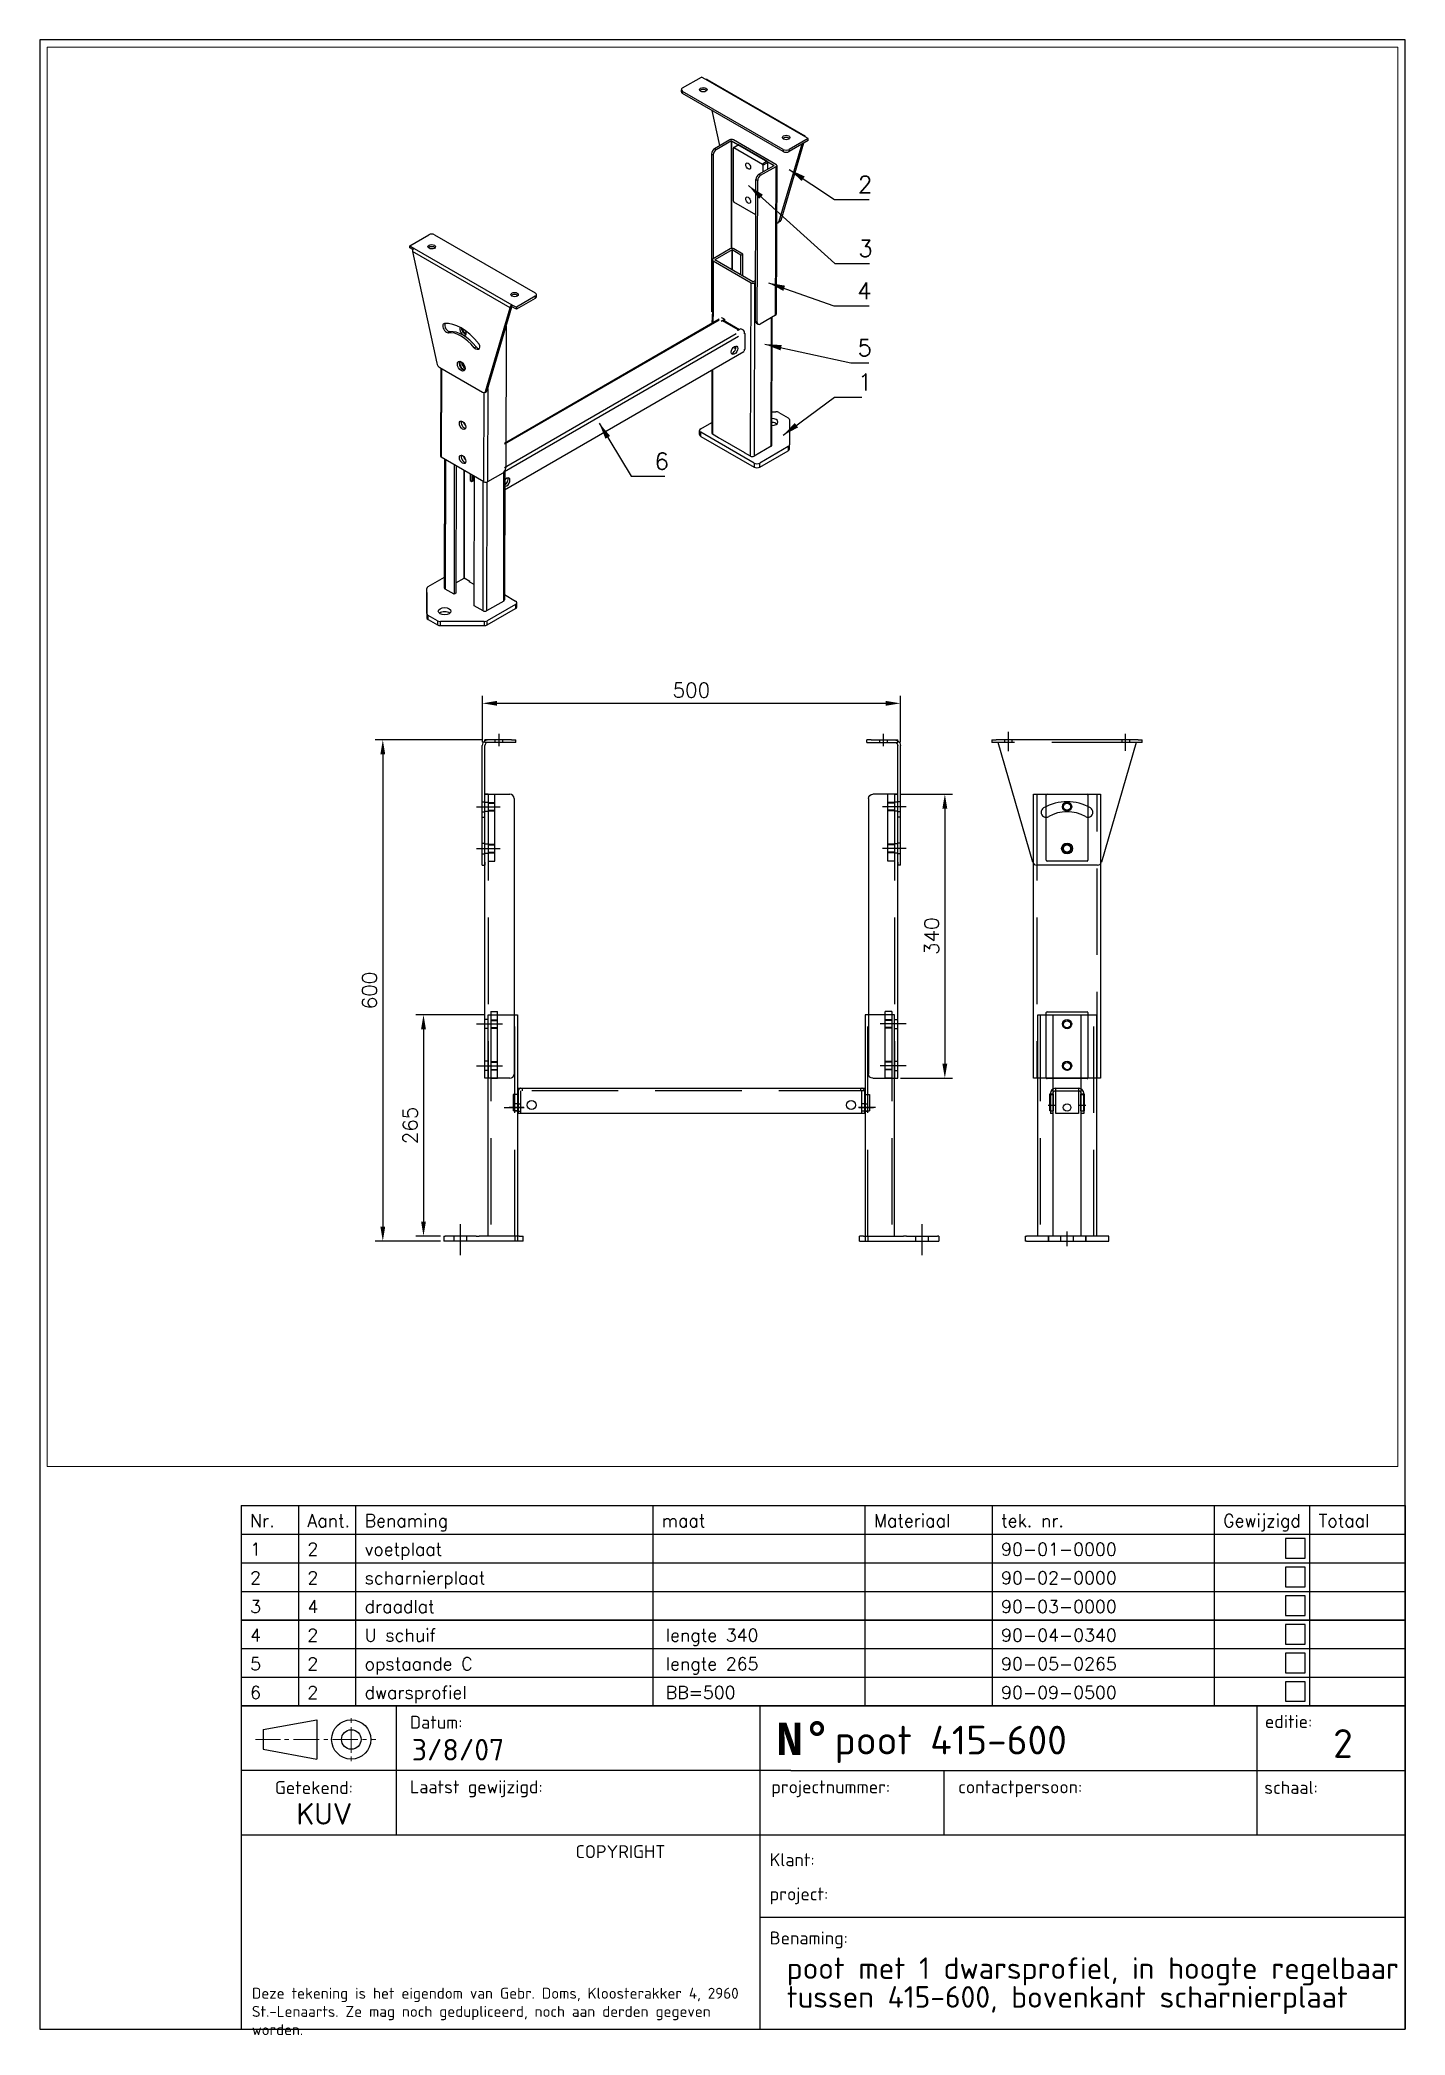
# Paper-space layout 'A4 Ver' of a CAD drawing. Extents: x 549 to 739, y -3 to 275.
# The model-space entities are those that its viewports show. They can reach past a viewport. Long polylines and large blocks are cut down to what shows.
import ezdxf
from ezdxf.enums import TextEntityAlignment as Align

# ---------------------------------------------------------------- set-up
doc = ezdxf.new("R2010")
doc.units = 0
doc.header["$LTSCALE"] = 0.2
doc.linetypes.add('Aslijn', pattern=[28.575, 19.05, -3.175, 3.175, -3.175])
doc.linetypes.add('Streeplijn', pattern=[10, 7, -3])
doc.layers.get('0').update_dxf_attribs({"linetype": 'CONTINUOUS'})
doc.layers.get('Defpoints').update_dxf_attribs({"linetype": 'CONTINUOUS'})
for name, color, linetype in [('70VOL', 5, 'CONTINUOUS'), ('draadlat', 212, 'CONTINUOUS'), ('dwarsprofiel', 42, 'CONTINUOUS'), ('pootbeen', 75, 'CONTINUOUS'), ('scharnierplaat', 232, 'CONTINUOUS'), ('schuif', 180, 'CONTINUOUS')]:
    doc.layers.add(name, color=color, linetype=linetype)
doc.layers.add('View', color=9, linetype='CONTINUOUS', plot=False)
doc.styles.add('ISOCPEUR', font='isocpeur.ttf')
doc.styles.add('ROMAND', font='', dxfattribs={"height": 2})
doc.styles.add('ROMANS', font='romans.shx')
doc.styles.add('SIMPLEX', font='SIMPLEX', dxfattribs={"width": 0.75})
doc.styles.get('ROMAND').set_extended_font_data('romand.shx')
doc.dimstyles.new('1_OP_07$0', dxfattribs={"dimscale": 7, "dimtxt": 2.5, "dimasz": 2.5, "dimexe": 1.3, "dimexo": 0.6, "dimgap": 1, "dimtad": 1, "dimdec": 1, "dimdsep": 46, "dimtxsty": 'ROMANS', "dimcen": -1.5, "dimclrd": 150, "dimclre": 150, "dimclrt": 5, "dimadec": 0, "dimazin": 0, "dimtfac": 1, "dimtdec": 1, "dimtmove": 0, "dimatfit": 3, "dimfxl": 0, "dimtolj": 1, "dimtzin": 0, "dimarcsym": 0})
doc.dimstyles.new('1_OP_08$7', dxfattribs={"dimscale": 8, "dimtxt": 2.5, "dimasz": 2.5, "dimexe": 1.3, "dimexo": 0.6, "dimgap": 1, "dimtad": 1, "dimdec": 1, "dimdsep": 46, "dimtxsty": 'ROMANS', "dimcen": -1.5, "dimclrd": 150, "dimclre": 150, "dimclrt": 5, "dimadec": 0, "dimazin": 0, "dimtfac": 1, "dimtdec": 1, "dimtmove": 0, "dimatfit": 3, "dimfxl": 0, "dimtolj": 1, "dimtzin": 0, "dimarcsym": 0})

psp = doc.layouts.new('A4 Ver')

msp = doc.modelspace()

# ---------------------------------------------------------------- texts
at = {"layer": '70VOL', "color": 5, "char_height": 20, "attachment_point": 7, "style": 'ROMANS'}
for s, insert in [('\\A1;2', (703.38, 2120.37)), ('\\A1;3', (703.78, 2043.94)), ('\\A1;4', (702.59, 1993.29)), ('\\A1;5', (702.89, 1925.05)), ('\\A1;1', (703.22, 1883.91)), ('\\A1;6', (460.15, 1789.22))]:
    msp.add_mtext(s, dxfattribs=dict(at, insert=insert))

# ---------------------------------------------------------------- blocks, each defined once
blk = doc.blocks.new('ISO_A4')
for p, q in [((200, 287), (10, 287)), ((10, 287), (10, 10)), ((200, 10), (200, 287)), ((10, 10), (200, 10))]:
    blk.add_line(p, q)
blk = doc.blocks.new('titelhoek1')
for p, q in [((162.06, 45), (0.06, 45)), ((0.06, 45), (0.06, 0)), ((21.62, 45), (21.62, 36)), ((72.32, 0), (72.32, 45)), ((141.44, 45), (141.44, 36)), ((162.06, 45), (162.06, 0)), ((3.12, 41.69), (10.59, 43.05)), ((3.12, 41.69), (3.12, 38.96)), ((10.59, 43.05), (10.59, 37.59)), ((3.12, 38.96), (10.59, 37.59)), ((76.56, 36), (0.06, 36)), ((21.62, 36), (21.62, 27)), ((76.56, 36), (162.06, 36)), ((97.85, 36), (97.85, 27)), ((141.44, 36), (141.44, 27)), ((162.06, 27), (0.06, 27)), ((72.32, 15.59), (162.06, 15.59)), ((0.06, 0), (162.06, 0))]:
    blk.add_line(p, q)
at = {"lineweight": 9}
for p, q in [((15.39, 43.28), (15.39, 42.63)), ((15.39, 42.04), (15.39, 38.45)), ((2.04, 40.32), (5.55, 40.32)), ((6.12, 40.32), (6.72, 40.32)), ((7.37, 40.32), (10.93, 40.32)), ((11.55, 40.32), (12.15, 40.32)), ((12.78, 40.32), (16.31, 40.32)), ((16.96, 40.32), (17.53, 40.32)), ((18.15, 40.32), (18.81, 40.32)), ((15.39, 37.93), (15.39, 37.3))]:
    blk.add_line(p, q, dxfattribs=at)
for radius in [2.73, 1.36]:
    blk.add_circle((15.39, 40.32), radius)
at = {"style": 'ISOCPEUR'}
for s, p in [('Datum:', (23.56, 41.82)), ('editie:', (142.55, 41.92)), ('Getekend:', (4.75, 32.72)), ('Laatst gewijzigd:', (23.56, 32.82)), ('projectnummer:', (73.85, 32.82)), ('contactpersoon:', (99.86, 32.82)), ('schaal:', (142.46, 32.74)), ('COPYRIGHT ', (46.6, 23.8)), ('Klant:', (73.62, 22.67)), ('project:', (73.62, 17.91)), ('Benaming:', (73.62, 11.78))]:
    blk.add_text(s, height=1.8, dxfattribs=at).set_placement(p)
at = {"insert": (74.49, 42.64), "char_height": 4.5, "width": 5, "attachment_point": 1, "style": 'ROMAND'}
blk.add_mtext('{\\fMonospac821 BT|b1|i0|c0|p49;N°}', dxfattribs=at)
at = {"lineweight": 9, "insert": (1.56, 5.74), "char_height": 1.52, "width": 71.22, "attachment_point": 1, "style": 'ISOCPEUR'}
blk.add_mtext('Deze tekening is het eigendom van Gebr. Doms, Kloosterakker 4, 2960 St.-Lenaarts. Ze mag noch gedupliceerd, noch aan derden gegeven worden.', dxfattribs=at)
at = {"style": 'ISOCPEUR'}
for tag, height, p in [('TEKENINGNR', 4, (82.64, 37.03)), ('CREATING_DATE', 3, (23.82, 36.49)), ('MODIFICATION_TIME', 3, (23.82, 27.49)), ('PROJECTNR', 3, (73.74, 27.6)), ('CONTACTPERSOON', 3, (99.76, 27.6)), ('KLANTNAAM', 3, (82.92, 21.47)), ('PROJECTOMSCHRIJVING:', 3, (82.92, 16.68))]:
    blk.add_attdef(tag, text='', height=height, dxfattribs=at).set_placement(p, align=Align.BOTTOM_LEFT)
for tag, height, p in [('VERSIE', 4, (153.41, 36.56)), ('MADE_BY', 3, (11.64, 27.56)), ('SCHAAL', 3, (153.27, 27.56))]:
    blk.add_attdef(tag, text='', height=height, dxfattribs=at).set_placement(p, align=Align.BOTTOM_CENTER)
for tag, p in [('BENAMING1', (75.99, 6.97)), ('BENAMING2', (75.99, 2.97))]:
    blk.add_attdef(tag, p, '', height=3, dxfattribs=at)
blk = doc.blocks.new('stuklijst poten 0')
for p, q in [((-1097.3, 0), (0, 0)), ((-1097.3, 0), (-1097.3, -27)), ((-1043.3, 0), (-1043.3, -27)), ((-989.3, 0), (-989.3, -27)), ((-709.3, 0), (-709.3, -27)), ((-509.3, 0), (-509.3, -27)), ((-509.3, 0), (-509.3, -27)), ((-389.3, 0), (-389.3, -27)), ((-180, 0), (-180, -27)), ((-90, 0), (-90, -27)), ((0, 0), (0, -27)), ((-1097.3, -27), (0, -27))]:
    blk.add_line(p, q)
at = {"style": 'SIMPLEX'}
for s, p in [('Nr.', (-1088.8, -20.3)), ('Aant.', (-1034.8, -20.3)), ('Benaming', (-980.8, -20.3)), ('maat', (-700.8, -20.3)), ('Materiaal', (-500.8, -20.3)), ('tek. nr.', (-380.8, -20.3)), ('Gewijzigd', (-171.5, -20.3)), ('Totaal', (-81.5, -20.3))]:
    blk.add_text(s, height=12, dxfattribs=at).set_placement(p)
blk = doc.blocks.new('stuklijstpoten2')
for p, q in [((-1097.3, 0), (0, 0)), ((-1097.3, 0), (-1097.3, -27)), ((-1043.3, 0), (-1043.3, -27)), ((-989.3, 0), (-989.3, -27)), ((-709.3, 0), (-709.3, -27)), ((-509.3, 0), (-509.3, -27)), ((-509.3, 0), (-509.3, -27)), ((-389.3, 0), (-389.3, -27)), ((-180, 0), (-180, -27)), ((-90, 0), (-90, -27)), ((0, 0), (0, -27)), ((-1097.3, -27), (0, -27))]:
    blk.add_line(p, q)
blk.add_lwpolyline([(-94.3, -4.3), (-112.7, -4.3), (-112.7, -22.7), (-94.3, -22.7)], close=True)
at = {"style": 'SIMPLEX'}
for tag, p in [('1GENST{4.5}', (-1088.8, -20.3)), ('2GENST{4.5}', (-1034.8, -20.3)), ('5GENST{17.5}', (-980.8, -20.3)), ('14GENST{22.5}', (-697.9, -20.3)), ('9GENST{20}', (-500.8, -20.3)), ('15GENST{10}', (-380.8, -20.3)), ('17GENST{7.5}', (-81.5, -20.3))]:
    blk.add_attdef(tag, p, '', height=12, dxfattribs=at)
blk = doc.blocks.new('A$C4EBF2C44')
for p, q in [((0, 150), (5, 150)), ((0, 150), (0, 147)), ((5, 147), (0, 147)), ((175, 150), (5, 150)), ((49, 3.6), (7.5, 147)), ((172.5, 147), (131, 3.6)), ((172.5, 147), (172.5, 147)), ((175, 150), (180, 150)), ((180, 147), (175, 147)), ((180, 147), (180, 150)), ((126.2, 0), (53.8, 0))]:
    blk.add_line(p, q)
at = {"linetype": 'Streeplijn'}
blk.add_line((175, 147), (5, 147), dxfattribs=at)
at = {"linetype": 'Streeplijn', "ltscale": 3.628447}
for p, q in [((15.5, 147), (15.5, 150)), ((24.5, 147), (24.5, 150)), ((155.5, 150), (155.5, 147)), ((164.5, 150), (164.5, 147))]:
    blk.add_line(p, q, dxfattribs=at)
at = {"linetype": 'Aslijn'}
for p, q in [((20, 136.3), (20, 159.8)), ((160, 136.9), (160, 157.4))]:
    blk.add_line(p, q, dxfattribs=at)
blk.add_circle((90, 20), 6.5)
for centre, radius, start, end in [((90, 20), 56, 60, 120), ((65, 63.3), 6, 120, 300), ((90, 20), 44, 60, 120), ((115, 63.3), 6, 240, 60), ((53.8, 5), 5, 196.1254, 270), ((126.2, 5), 5, 270, 343.8746)]:
    blk.add_arc(centre, radius, start, end)
blk = doc.blocks.new('90040340A')
at = {"linetype": 'Aslijn', "ltscale": 1.142718}
for p, q in [((0, 435), (19.6, 435)), ((0, 385), (19.6, 385)), ((0, 175), (19.6, 175)), ((0, 125), (19.6, 125))]:
    blk.add_line(p, q, dxfattribs=at)
for p, q in [((14, 450), (10, 450)), ((10, 110), (10, 450)), ((10, 450), (40, 450)), ((45, 445), (45, 115)), ((14, 110), (10, 110)), ((40, 110), (14, 110))]:
    blk.add_line(p, q)
at = {"linetype": 'Streeplijn', "ltscale": 1.142718}
for p, q in [((10, 440.5), (14, 440.5)), ((10, 429.5), (14, 429.5)), ((14, 180.5), (10, 180.5)), ((14, 169.5), (10, 169.5)), ((14, 130.5), (10, 130.5)), ((14, 119.5), (10, 119.5))]:
    blk.add_line(p, q, dxfattribs=at)
at = {"linetype": 'Streeplijn'}
blk.add_line((14, 450), (14, 110), dxfattribs=at)
at = {"ltscale": 1.142718}
for p, q in [((10, 390.5), (14, 390.5)), ((10, 379.5), (14, 379.5))]:
    blk.add_line(p, q, dxfattribs=at)
for centre, start, end in [((40, 445), 0, 90), ((40, 115), 270, 0)]:
    blk.add_arc(centre, 5, start, end)
blk = doc.blocks.new('pootbeen 265a')
for p, q in [((53, 422.8), (53, 687.8)), ((88, 687.8), (88, 416.8)), ((0, 422.8), (1.5, 422.8)), ((0, 422.8), (0, 416.8)), ((95, 416.8), (0, 416.8)), ((38.5, 422.8), (1.5, 422.8)), ((38.5, 422.8), (42.1, 422.8)), ((90, 422.8), (42.1, 422.8)), ((90, 422.8), (95, 422.8)), ((95, 416.8), (95, 422.8))]:
    blk.add_line(p, q)
at = {"ltscale": 3.870205}
blk.add_line((53, 687.8), (88, 687.8), dxfattribs=at)
at = {"linetype": 'Streeplijn'}
for p, q in [((56, 687.8), (56, 422.8)), ((85, 422.8), (85, 687.8)), ((85, 422.8), (85, 416.8))]:
    blk.add_line(p, q, dxfattribs=at)
at = {"linetype": 'Aslijn', "ltscale": 1.142718}
blk.add_line((95.6, 576.8), (78.1, 576.8), dxfattribs=at)
at = {"ltscale": 1.142718}
for p, q in [((88, 581.3), (85, 581.3)), ((88, 572.3), (85, 572.3))]:
    blk.add_line(p, q, dxfattribs=at)
at = {"linetype": 'Aslijn', "ltscale": 2.902758}
blk.add_line((20, 400), (20, 437.2), dxfattribs=at)
at = {"linetype": 'Streeplijn', "ltscale": 2.902758}
for p, q in [((12.5, 416.8), (12.5, 422.8)), ((27.5, 416.8), (27.5, 422.8))]:
    blk.add_line(p, q, dxfattribs=at)
blk = doc.blocks.new('90-09-0500A')
for p, q in [((16, 30), (432, 30)), ((16, 30), (16, 22.5)), ((432, 30), (432, 22.5)), ((16, 22.5), (11, 22.5)), ((11, 22.5), (11, 3)), ((16, 3), (11, 3)), ((16, 3), (16, 0)), ((432, 0), (16, 0)), ((432, 22.5), (437, 22.5)), ((432, 3), (432, 0)), ((432, 3), (437, 3)), ((437, 22.5), (437, 3))]:
    blk.add_line(p, q)
at = {"linetype": 'Streeplijn'}
for p, q in [((432, 27), (16, 27)), ((17, 27), (17, 0)), ((20, 0), (20, 27)), ((21.5, 30), (21.5, 27)), ((426.5, 30), (426.5, 27)), ((428, 0), (428, 27)), ((431, 27), (431, 0)), ((17, 11.5), (20, 11.5)), ((17, 2.5), (20, 2.5)), ((431, 11.5), (428, 11.5)), ((431, 2.5), (428, 2.5))]:
    blk.add_line(p, q, dxfattribs=at)
at = {"linetype": 'Aslijn'}
for p, q in [((0, 7), (24, 7)), ((444.3, 7), (424, 7))]:
    blk.add_line(p, q, dxfattribs=at)
for centre in [(33, 10), (415, 10), (415, 10)]:
    blk.add_circle(centre, 5.5)
at = {"linetype": 'Streeplijn'}
for centre, start, end in [((20, 27), 90, 180), ((428, 27), 0, 90)]:
    blk.add_arc(centre, 3, start, end, dxfattribs=at)
blk = doc.blocks.new('A$C334307B7')
at = {"ltscale": 3.59389}
for p, q in [((0, 1), (0, 79)), ((50, 79), (50, 1))]:
    blk.add_line(p, q, dxfattribs=at)
blk.add_line((1, 80), (49, 80))
at = {"ltscale": 3.572625}
blk.add_line((49, 0), (1, 0), dxfattribs=at)
for centre in [(25, 65), (25, 15)]:
    blk.add_circle(centre, 4.25)
at = {"ltscale": 0.598278}
for centre, start, end in [((1, 79), 90, 180), ((49, 79), 0, 90), ((1, 1), 180, 270), ((49, 1), 270, 0)]:
    blk.add_arc(centre, 1, start, end, dxfattribs=at)
at = {"color": 3}
for centre in [(25, 65), (25, 15)]:
    blk.add_arc(centre, 5, 180, 90, dxfattribs=at)
blk = doc.blocks.new('pootbeen 265B')
for p, q in [((15, 412.1), (15, 677.1)), ((33, 677.1), (33, 412.1)), ((67, 412.1), (67, 677.1)), ((85, 677.1), (85, 412.1)), ((33, 582.6), (33.5, 582.6)), ((33.5, 582.6), (33.5, 562.1)), ((66.5, 562.1), (66.5, 582.6)), ((66.5, 582.6), (67, 582.6)), ((33.5, 562.1), (33, 562.1)), ((67, 562.1), (66.5, 562.1)), ((0, 412.1), (1.5, 412.1)), ((0, 412.1), (0, 406.1)), ((1.5, 406.1), (0, 406.1)), ((100, 412.1), (1.5, 412.1)), ((1.5, 406.1), (100, 406.1)), ((100, 406.1), (100, 412.1))]:
    blk.add_line(p, q)
at = {"ltscale": 3.655324}
blk.add_line((15, 677.1), (85, 677.1), dxfattribs=at)
at = {"linetype": 'Streeplijn'}
for p, q in [((18, 677.1), (18, 412.1)), ((82, 412.1), (82, 677.1))]:
    blk.add_line(p, q, dxfattribs=at)
at = {"linetype": 'Streeplijn', "ltscale": 3.789711}
for p, q in [((29.5, 562.1), (29.5, 582.6)), ((70.5, 582.6), (70.5, 562.1))]:
    blk.add_line(p, q, dxfattribs=at)
at = {"linetype": 'Streeplijn', "ltscale": 1.333188}
for p, q in [((29.5, 582.6), (33, 582.6)), ((67, 582.6), (70.5, 582.6))]:
    blk.add_line(p, q, dxfattribs=at)
at = {"linetype": 'Streeplijn', "ltscale": 0.19037}
for p, q in [((30, 562.1), (29.5, 562.1)), ((70.5, 562.1), (70, 562.1))]:
    blk.add_line(p, q, dxfattribs=at)
at = {"linetype": 'Streeplijn', "ltscale": 1.142718}
for p, q in [((30, 562.1), (33, 562.1)), ((67, 562.1), (70, 562.1))]:
    blk.add_line(p, q, dxfattribs=at)
at = {"linetype": 'Streeplijn', "ltscale": 2.902758}
for p, q in [((27.5, 412.1), (27.5, 406.1)), ((28, 406.1), (28, 412.1)), ((42.5, 406.1), (42.5, 412.1)), ((57.5, 406.1), (57.5, 412.1)), ((72, 412.1), (72, 406.1)), ((72.5, 412.1), (72.5, 406.1))]:
    blk.add_line(p, q, dxfattribs=at)
at = {"linetype": 'Aslijn', "ltscale": 2.902758}
blk.add_line((50, 400), (50, 417.6), dxfattribs=at)
at = {"ltscale": 3.419731}
blk.add_circle((50, 566.1), 4.5, dxfattribs=at)
at = {"ltscale": 0.000498378}
for centre, start, end in [((33, 583.1), 90, 180), ((67, 583.1), 0, 90)]:
    blk.add_arc(centre, 0.001, start, end, dxfattribs=at)
blk = doc.blocks.new('A$C72246AC3')
at = {"ltscale": 3.620644}
blk.add_line((4.2, 80), (4.2, 0), dxfattribs=at)
at = {"ltscale": 3.870343}
for p, q in [((4.2, 80), (12.2, 80)), ((4.2, 0), (12.2, 0))]:
    blk.add_line(p, q, dxfattribs=at)
at = {"ltscale": 3.59389}
blk.add_line((12.2, 0), (12.2, 80), dxfattribs=at)
at = {"linetype": 'Aslijn'}
for p, q in [((0, 65), (18.4, 65)), ((0, 15), (18.4, 15))]:
    blk.add_line(p, q, dxfattribs=at)
at = {"linetype": 'Streeplijn'}
for p, q in [((4.2, 70), (12.2, 70)), ((4.2, 69.2), (12.2, 69.2)), ((4.2, 60.7), (12.2, 60.7)), ((4.2, 60), (12.2, 60)), ((4.2, 20), (12.2, 20)), ((4.2, 19.2), (12.2, 19.2)), ((4.2, 10.7), (12.2, 10.7)), ((4.2, 10), (12.2, 10))]:
    blk.add_line(p, q, dxfattribs=at)
blk = doc.blocks.new('A$C764925F4')
for p, q in [((7.4, 147), (7.4, 150)), ((39.4, 150), (7.4, 150)), ((39.4, 147), (7.4, 147)), ((39.4, 150), (44.4, 150)), ((44.4, 147), (39.4, 147)), ((44.4, 147), (44.4, 150)), ((4.4, 3.6), (4.4, 143.1)), ((7.4, 3.6), (7.4, 143.1)), ((4.4, 0), (4.4, 3.6)), ((4.4, 0), (7.4, 0)), ((7.4, 3.6), (7.4, 0))]:
    blk.add_line(p, q)
at = {"linetype": 'Streeplijn', "ltscale": 3.628447}
for p, q in [((19.9, 147), (19.9, 150)), ((28.9, 147), (28.9, 150)), ((4.4, 76), (7.4, 76)), ((4.4, 64), (7.4, 64)), ((4.4, 57.3), (7.4, 57.3)), ((4.4, 26.5), (7.4, 26.5)), ((4.4, 13.5), (7.4, 13.5))]:
    blk.add_line(p, q, dxfattribs=at)
at = {"linetype": 'Aslijn'}
for p, q in [((24.4, 142.6), (24.4, 157.4)), ((0, 20), (14.2, 20))]:
    blk.add_line(p, q, dxfattribs=at)
for radius, start in [(6.9, 124.4174), (3.9, 90)]:
    blk.add_arc((11.3, 143.1), radius, start, 180)
at = {"linetype": 'Streeplijn'}
blk.add_arc((11.3, 143.1), 6.9, 90, 124.4174, dxfattribs=at)
blk = doc.blocks.new('A$C03F00B1E')
at = {"ltscale": 3.628286}
for p, q in [((2.6, 24), (2.6, 0)), ((5.6, 24), (5.6, 0)), ((39.6, 0), (39.6, 24)), ((42.6, 3), (42.6, 24))]:
    blk.add_line(p, q, dxfattribs=at)
at = {"ltscale": 3.732117}
for p, q in [((8.6, 30), (36.6, 30)), ((36.1, 0), (9.1, 0))]:
    blk.add_line(p, q, dxfattribs=at)
at = {"ltscale": 1.142337}
for p, q in [((8.6, 27), (9.1, 27)), ((36.1, 27), (36.6, 27))]:
    blk.add_line(p, q, dxfattribs=at)
at = {"ltscale": 3.731979}
for p, q in [((9.1, 0), (9.1, 30)), ((36.1, 30), (36.1, 0))]:
    blk.add_line(p, q, dxfattribs=at)
at = {"linetype": 'Streeplijn'}
blk.add_line((9.1, 27), (36.1, 27), dxfattribs=at)
at = {"ltscale": 0.19037}
blk.add_line((36.1, 30), (36.6, 30), dxfattribs=at)
at = {"linetype": 'Aslijn'}
for p, q in [((0, 10), (7.9, 10)), ((37, 10), (44.9, 10))]:
    blk.add_line(p, q, dxfattribs=at)
for p, q in [((2.6, 22.5), (5.6, 22.5)), ((2.6, 3), (5.6, 3)), ((39.6, 22.5), (42.6, 22.5)), ((39.6, 3), (42.6, 3))]:
    blk.add_line(p, q)
at = {"ltscale": 1.142718}
for p, q in [((5.6, 0), (2.6, 0)), ((42.6, 0), (39.6, 0)), ((42.6, 3), (42.6, 0))]:
    blk.add_line(p, q, dxfattribs=at)
blk.add_circle((22.6, 7), 4.5)
at = {"ltscale": 3.628286}
for centre, radius, start, end in [((8.6, 24), 6, 90, 180), ((8.6, 24), 3, 90, 180), ((36.6, 24), 6, 0, 90), ((36.6, 24), 3, 0, 90)]:
    blk.add_arc(centre, radius, start, end, dxfattribs=at)
blk = doc.blocks.new('90040340B')
for p, q in [((-1, 110), (-1, 450)), ((79, 450), (79, 110)), ((79, 110), (-1, 110))]:
    blk.add_line(p, q)
at = {"ltscale": 3.666539}
blk.add_line((-1, 450), (79, 450), dxfattribs=at)
at = {"linetype": 'Streeplijn'}
for p, q in [((3, 450), (3, 110)), ((75, 110), (75, 450))]:
    blk.add_line(p, q, dxfattribs=at)
for centre in [(39, 435), (39, 385), (39, 175), (39, 125)]:
    blk.add_circle(centre, 5.5)
blk = doc.blocks.new('*D18')
at = {"layer": '70VOL', "color": 150, "lineweight": -2}
for p, q in [((256.9, 1136.8), (174.6, 1136.8)), ((183.7, 1119.3), (183.7, 889.3)), ((203.9, 871.8), (174.6, 871.8))]:
    blk.add_line(p, q, dxfattribs=at)
at = {"layer": '70VOL', "color": 150}
for points in [[(180.8, 1119.3), (186.6, 1119.3), (183.7, 1136.8)], [(180.8, 889.3), (186.6, 889.3), (183.7, 871.8)]]:
    blk.add_solid(points, dxfattribs=at)
at = {"layer": 'Defpoints', "color": 0}
for p in [(261.1, 1136.8), (183.7, 871.8), (208.1, 871.8)]:
    blk.add_point(p, dxfattribs=at)
at = {"layer": '70VOL', "color": 5, "insert": (167.9, 1004.3), "char_height": 17.5, "attachment_point": 5, "rotation": 90, "style": 'ROMANS'}
blk.add_mtext('\\A1;265', dxfattribs=at)
blk = doc.blocks.new('*D19')
at = {"layer": '70VOL', "color": 150, "lineweight": -2}
for p, q in [((754.3, 1400.8), (816.4, 1400.8)), ((807.3, 1383.3), (807.3, 1078.3)), ((754.3, 1060.8), (816.4, 1060.8))]:
    blk.add_line(p, q, dxfattribs=at)
at = {"layer": '70VOL', "color": 150}
for points in [[(804.3, 1383.3), (810.2, 1383.3), (807.3, 1400.8)], [(804.3, 1078.3), (810.2, 1078.3), (807.3, 1060.8)]]:
    blk.add_solid(points, dxfattribs=at)
at = {"layer": 'Defpoints', "color": 0}
for p in [(750.1, 1400.8), (750.1, 1060.8), (807.3, 1060.8)]:
    blk.add_point(p, dxfattribs=at)
at = {"layer": '70VOL', "color": 5, "insert": (791.5, 1230.8), "char_height": 17.5, "attachment_point": 5, "rotation": 90, "style": 'ROMANS'}
blk.add_mtext('\\A1;340', dxfattribs=at)
blk = doc.blocks.new('*D20')
at = {"layer": '70VOL', "color": 150, "lineweight": -2}
for p, q in [((253.9, 1465.8), (125.9, 1465.8)), ((135, 1448.3), (135, 883.3)), ((203.9, 865.8), (125.9, 865.8))]:
    blk.add_line(p, q, dxfattribs=at)
at = {"layer": '70VOL', "color": 150}
for points in [[(132.1, 1448.3), (137.9, 1448.3), (135, 1465.8)], [(132.1, 883.3), (137.9, 883.3), (135, 865.8)]]:
    blk.add_solid(points, dxfattribs=at)
at = {"layer": 'Defpoints', "color": 0}
for p in [(258.1, 1465.8), (135, 865.8), (208.1, 865.8)]:
    blk.add_point(p, dxfattribs=at)
at = {"layer": '70VOL', "color": 5, "insert": (119.2, 1165.8), "char_height": 17.5, "attachment_point": 5, "rotation": 90, "style": 'ROMANS'}
blk.add_mtext('\\A1;600', dxfattribs=at)
blk = doc.blocks.new('*D21')
at = {"layer": '70VOL', "color": 150, "lineweight": -2}
for p, q in [((254.1, 1463.1), (254.1, 1518.6)), ((271.6, 1509.5), (736.6, 1509.5)), ((754.1, 1463.1), (754.1, 1518.6))]:
    blk.add_line(p, q, dxfattribs=at)
at = {"layer": '70VOL', "color": 150}
for points in [[(271.6, 1512.4), (271.6, 1506.6), (254.1, 1509.5)], [(736.6, 1512.4), (736.6, 1506.6), (754.1, 1509.5)]]:
    blk.add_solid(points, dxfattribs=at)
at = {"layer": 'Defpoints', "color": 0}
for p in [(754.1, 1509.5), (254.1, 1458.9), (754.1, 1458.9)]:
    blk.add_point(p, dxfattribs=at)
at = {"layer": '70VOL', "color": 5, "insert": (504.1, 1525.3), "char_height": 17.5, "attachment_point": 5, "style": 'ROMANS'}
blk.add_mtext('\\A1;500', dxfattribs=at)

# ---------------------------------------------------------------- dimensions: what is measured, and where the dimension line sits
at = {"layer": '70VOL'}
dim = msp.add_linear_dim(base=(754.05, 1509.5), p1=(254.05, 1458.85), p2=(754.05, 1458.85), dimstyle='1_OP_07$0', dxfattribs=at)
dim.commit()
dim.dimension.update_dxf_attribs({"geometry": '*D21', "text_midpoint": (504.05, 1525.25)})
for base, p1, p2, picture, middle in [((134.97, 865.75), (258.05, 1465.75), (208.05, 865.75), '*D20', (119.22, 1165.75)), ((807.27, 1060.75), (750.05, 1400.75), (750.05, 1060.75), '*D19', (791.52, 1230.75)), ((183.7, 871.75), (261.05, 1136.75), (208.05, 871.75), '*D18', (167.95, 1004.25))]:
    dim = msp.add_linear_dim(base=base, p1=p1, p2=p2, angle=90, dimstyle='1_OP_07$0', dxfattribs=at)
    dim.commit()
    dim.dimension.update_dxf_attribs({"geometry": picture, "text_midpoint": middle})

# ---------------------------------------------------------------- linework, layer by layer
at = {"layer": '70VOL'}
for p, q in [((493.57, 2245.94), (516.17, 2259.02)), ((521.48, 2255.96), (516.17, 2259.02)), ((521.48, 2255.96), (521.48, 2255.96)), ((638.3, 2188.51), (521.48, 2255.96)), ((521.48, 2255.96), (521.48, 2255.96)), ((522.98, 2256.11), (639.8, 2188.66)), ((492.11, 2241.46), (492.11, 2243.9)), ((493.58, 2239.41), (493.58, 2241.85)), ((613.94, 2172.36), (493.58, 2241.85)), ((613.94, 2169.92), (493.58, 2239.41)), ((538.17, 2177), (529.02, 2218.95)), ((550.1, 2183.91), (531.74, 2173.28)), ((533.86, 2172.06), (531.74, 2173.28)), ((552.22, 2182.68), (533.86, 2172.06)), ((552.08, 2053.76), (552.22, 2182.68)), ((552.23, 2182.68), (552.08, 2053.76)), ((552.23, 2182.68), (603.2, 2153.25)), ((554.29, 2110.46), (554.36, 2174.1)), ((605.32, 2154.48), (554.34, 2183.91)), ((554.57, 2174.56), (560.22, 2177.83)), ((555.07, 2174.51), (560.72, 2177.78)), ((555.07, 2174.51), (589.06, 2154.89)), ((594.71, 2158.16), (560.72, 2177.78)), ((636.12, 2178.66), (608.82, 2086.01)), ((638.24, 2179.89), (610.94, 2087.23)), ((643.61, 2185.44), (621.01, 2172.36)), ((643.61, 2183), (621.01, 2169.92)), ((638.3, 2188.51), (638.3, 2188.51)), ((643.61, 2185.44), (638.3, 2188.51)), ((638.3, 2188.51), (638.3, 2188.51)), ((638.3, 2188.51), (638.3, 2188.51)), ((640.42, 2187.29), (640.42, 2187.29)), ((640.42, 2187.29), (640.42, 2187.29)), ((643.61, 2183), (643.61, 2185.44)), ((528.2, 2167.16), (528.01, 1978.21)), ((528.2, 2167.16), (530.33, 2165.93)), ((530.33, 2165.93), (530.19, 2041.45)), ((584.84, 2142.63), (603.2, 2153.25)), ((586.97, 2141.4), (605.33, 2152.03)), ((594.71, 2158.16), (589.06, 2154.89)), ((589.76, 2153.66), (589.75, 2145.47)), ((589.76, 2153.66), (595.41, 2156.93)), ((595.4, 2148.74), (595.41, 2156.93)), ((603.2, 2153.25), (603.2, 2153.25)), ((604.8, 1973.97), (605.33, 2152.03)), ((606.2, 2153.25), (605.67, 1975.2)), ((613.94, 2172.36), (613.94, 2169.92)), ((621.01, 2169.92), (621.01, 2172.36)), ((580.79, 1966.61), (581.31, 2136.5)), ((581.31, 2136.5), (583.43, 2135.28)), ((582.91, 1965.38), (583.43, 2135.28)), ((586.97, 2141.4), (584.84, 2142.63)), ((581.26, 2094.07), (555, 2109.23)), ((610.04, 2086), (607.92, 2084.78)), ((610.94, 2087.23), (608.82, 2086.01)), ((167.31, 2057.09), (189.91, 2070.17)), ((167.31, 2054.64), (167.31, 2057.09)), ((167.31, 2057.09), (172.62, 2054.02)), ((171.12, 2052.44), (167.31, 2054.64)), ((172.62, 2054.02), (289.44, 1986.58)), ((172.62, 2054.02), (172.62, 2054.02)), ((172.62, 2054.02), (172.62, 2054.02)), ((172.62, 2054.02), (172.62, 2054.02)), ((196.98, 2070.17), (317.34, 2000.68)), ((170.5, 2050.35), (199.72, 1916.4)), ((287.32, 1982.9), (170.5, 2050.35)), ((529.32, 2040.23), (529.26, 1978.94)), ((530.2, 2039), (530.14, 1979.45)), ((550.67, 2053.31), (530.19, 2041.45)), ((530.2, 2039), (575.51, 2012.84)), ((552.8, 2052.08), (532.32, 2040.23)), ((532.32, 2040.23), (532.32, 2040.22)), ((577.63, 2014.06), (532.32, 2040.22)), ((552.8, 2052.08), (552.77, 2028.42)), ((552.77, 2028.42), (552.8, 2052.08)), ((563.42, 2045.95), (552.8, 2052.08)), ((565.53, 2047.17), (554.92, 2053.31)), ((563.39, 2022.28), (563.42, 2045.95)), ((563.42, 2045.95), (565.53, 2047.17)), ((565.51, 2021.06), (565.53, 2047.17)), ((574.78, 1805.27), (575.51, 2012.84)), ((577.63, 2014.06), (581.17, 2016.11)), ((579.75, 2012.84), (579.02, 1805.27)), ((579.75, 2012.84), (581.17, 2013.66)), ((257.84, 1882.85), (287.32, 1982.9)), ((259.96, 1884.07), (289.44, 1984.13)), ((289.44, 1984.13), (287.32, 1982.9)), ((289.44, 1986.58), (289.44, 1984.13)), ((289.44, 1984.13), (289.44, 1986.58)), ((289.44, 1984.13), (289.44, 1986.58)), ((289.44, 1986.58), (289.44, 1986.58)), ((289.44, 1986.58), (294.75, 1983.51)), ((289.44, 1986.58), (289.44, 1986.58)), ((294.75, 1981.06), (289.44, 1984.13)), ((289.44, 1984.13), (289.44, 1984.13)), ((289.44, 1984.13), (289.44, 1984.13)), ((317.35, 1996.59), (294.75, 1983.51)), ((317.35, 1994.14), (294.75, 1981.06)), ((294.75, 1983.51), (294.75, 1981.06)), ((317.35, 1996.59), (317.35, 1994.14)), ((318.81, 1996.18), (318.81, 1998.63)), ((537.42, 1969.11), (280.68, 1820.5)), ((537.43, 1968.09), (280.68, 1819.48)), ((282.59, 1960.88), (282.07, 1791.24)), ((530.14, 1979.45), (528.01, 1978.21)), ((529.41, 1979.03), (528.73, 1964.08)), ((530.14, 1979.45), (529.62, 1964.59)), ((539.74, 1966.98), (543.63, 1969.23)), ((540.1, 1966.77), (539.74, 1966.98)), ((541.16, 1967.39), (540.1, 1966.77)), ((560.27, 1956.35), (541.16, 1967.39)), ((543.63, 1969.23), (541.51, 1970.45)), ((561.51, 1956.65), (542.66, 1967.54)), ((543.63, 1969.23), (543.63, 1966.98)), ((582.91, 1965.38), (580.79, 1966.61)), ((581.82, 1964.32), (583.94, 1963.1)), ((604.8, 1973.97), (586.44, 1963.35)), ((599.5, 1817.12), (599.84, 1971.11)), ((600.38, 1818.35), (600.72, 1971.61)), ((213.25, 1953.08), (215.37, 1954.31)), ((244.41, 1935.1), (246.52, 1936.32)), ((560.35, 1948.63), (280.64, 1786.72)), ((280.65, 1791.63), (557.53, 1951.9)), ((557.15, 1933.66), (554.21, 1935.36)), ((559.21, 1955.74), (560.27, 1956.35)), ((559.57, 1955.53), (559.21, 1955.74)), ((563.45, 1957.78), (559.57, 1955.53)), ((565.58, 1956.56), (563.45, 1957.78)), ((567.7, 1951.66), (567.7, 1952.88)), ((567.7, 1952.5), (568.05, 1952.29)), ((568.05, 1951.86), (567.7, 1951.66)), ((568.05, 1952.29), (568.03, 1933.09)), ((203.12, 1911.49), (254.44, 1881.86)), ((204.52, 1910.68), (204.07, 1805.15)), ((566.77, 1930.33), (280.62, 1764.69)), ((567.67, 1930.85), (567.68, 1933.3)), ((567.68, 1933.3), (568.03, 1933.5)), ((568.03, 1933.09), (567.68, 1933.3)), ((205.4, 1910.17), (204.96, 1803.92)), ((528.67, 1908.27), (528.59, 1832.66)), ((529.56, 1908.79), (529.47, 1831.43)), ((255.93, 1774.49), (256.38, 1881.41)), ((256.94, 1881.62), (259.06, 1882.84)), ((259.96, 1884.07), (257.84, 1882.85)), ((260.63, 1886.35), (260.18, 1774.49)), ((515.31, 1837.97), (528.6, 1845.67)), ((600.42, 1858.41), (605.12, 1858.41)), ((608.66, 1857.56), (619.88, 1851.08)), ((621.35, 1849.04), (621.42, 1818.73)), ((513.85, 1831.04), (513.85, 1835.93)), ((515.32, 1828.99), (515.32, 1833.88)), ((579.04, 1797.1), (515.32, 1833.88)), ((515.32, 1828.99), (579.04, 1792.2)), ((536.55, 1827.34), (529.47, 1831.43)), ((568.06, 1809.15), (536.19, 1827.55)), ((599.5, 1817.12), (579.02, 1805.27)), ((619.96, 1816.69), (586.11, 1797.1)), ((619.96, 1816.69), (619.96, 1811.79)), ((621.42, 1813.83), (621.42, 1818.73)), ((255.93, 1774.49), (204.96, 1803.92)), ((208.68, 1647.49), (209.02, 1801.58)), ((209.9, 1801.07), (209.56, 1646.26)), ((220.52, 1794.94), (220.18, 1640.13)), ((222.64, 1793.71), (222.3, 1641.35)), ((574.78, 1805.27), (567.7, 1809.36)), ((579.04, 1797.1), (579.04, 1792.2)), ((586.11, 1792.2), (619.96, 1811.79)), ((586.11, 1792.2), (586.11, 1797.1)), ((232.16, 1659.34), (232.47, 1788.04)), ((232.47, 1788.04), (232.16, 1659.34)), ((239.39, 1784.04), (239.38, 1776.01)), ((239.38, 1776.01), (241.5, 1774.78)), ((241.51, 1782.82), (241.5, 1774.78)), ((241.5, 1774.78), (243.27, 1775.81)), ((243.27, 1775.4), (242.92, 1775.6)), ((243.28, 1781.8), (243.27, 1775.4)), ((244.25, 1626.23), (244.6, 1781.04)), ((254.87, 1620.1), (255.22, 1774.91)), ((259.46, 1774.19), (259.12, 1620.1)), ((278.54, 1785.12), (260.18, 1774.49)), ((279.6, 1631.95), (279.94, 1786.27)), ((280.81, 1787.4), (280.47, 1633.17)), ((189.1, 1649.15), (208.7, 1660.49)), ((222.31, 1653.64), (232.16, 1659.34)), ((239.24, 1655.25), (232.16, 1659.34)), ((238.18, 1655.05), (238.89, 1655.45)), ((244.28, 1651.52), (238.18, 1655.05)), ((239.24, 1654.43), (239.24, 1655.25)), ((187.63, 1642.21), (187.64, 1647.11)), ((187.63, 1642.21), (187.64, 1647.1)), ((187.63, 1642.21), (187.7, 1611.9)), ((187.71, 1616.8), (187.64, 1647.1)), ((220.18, 1640.13), (209.56, 1646.26)), ((222.3, 1641.35), (220.18, 1640.13)), ((254.87, 1620.1), (244.25, 1626.23)), ((279.6, 1631.95), (259.12, 1620.1)), ((293.75, 1627.86), (259.9, 1608.27)), ((280.48, 1639.61), (293.74, 1631.95)), ((293.75, 1627.86), (293.74, 1622.97)), ((295.2, 1625.01), (295.21, 1629.9)), ((187.71, 1616.8), (187.7, 1611.9)), ((189.17, 1609.86), (189.18, 1614.75)), ((189.17, 1609.86), (200.4, 1603.37)), ((200.4, 1608.27), (189.18, 1614.75)), ((200.4, 1608.27), (200.4, 1603.37)), ((203.94, 1602.53), (203.94, 1607.42)), ((256.37, 1607.42), (203.94, 1607.42)), ((203.94, 1602.53), (256.36, 1602.53)), ((256.37, 1607.42), (256.36, 1602.53)), ((259.9, 1603.37), (293.74, 1622.97)), ((259.9, 1603.37), (259.9, 1608.27))]:
    msp.add_line(p, q, dxfattribs=at)
msp.add_arc((289.44, 1984.13), 0.000816, 210.06401, 201.80141, dxfattribs=at)
for centre, major_axis, ratio, start_param, end_param in [((497.11, 2243.9), (-5, 0.01), 0.5780931, -0.7834645, 0.7873319), ((521.48, 2253.51), (1.5, 2.6), 0.5758617, 0, 0.7853982), ((497.11, 2241.45), (-5, 0.01), 0.5780931, 0, 0.7873319), ((518.32, 2241.45), (-4.5, 0.01), 0.5780931, 3.631445, 5.793333), ((531.74, 2169.2), (2.5, 4.33), 0.5758617, 0.7853982, 2.3561945), ((552.23, 2182.68), (-3, 0), 0.5780931, 3.9289245, 5.4997209), ((555.07, 2173.69), (-0.501, 0.865), 0.5780931, -0.7873319, 0.7834645), ((560.72, 2176.96), (-0.501, 0.865), 0.5780931, -0.7873319, 0), ((617.44, 2184.22), (-4.5, 0.01), 0.5780931, 3.631445, 5.793333), ((638.3, 2186.06), (1.5, 2.6), 0.5758617, -0.7853982, 0.7853982), ((533.86, 2167.98), (2.5, 4.33), 0.5758617, 0.7853982, 2.3561945), ((589.06, 2154.07), (-0.501, 0.865), 0.5780931, 3.9250571, 5.4958534), ((594.71, 2157.34), (-0.501, 0.865), 0.5780931, 3.9250571, 5.4958534), ((603.2, 2153.25), (-3, 0), 0.5780931, 2.3581282, 3.9289245), ((617.47, 2174.41), (-5, 0.01), 0.5780931, 0.7873319, 2.3581282), ((617.47, 2171.96), (-5, 0.01), 0.5780931, 0.7873319, 2.3581282), ((584.84, 2138.55), (2.5, 4.33), 0.5758617, 0.7853982, 2.3561945), ((586.96, 2137.32), (2.5, 4.33), 0.5758617, 0.7853982, 2.3561945), ((555, 2110.05), (-0.501, 0.865), 0.5780931, 0.7834645, 2.3542608), ((605.42, 2089.1), (-2.5, 4.33), 0.5780931, 2.5565687, 3.6436156), ((607.54, 2090.33), (-2.5, 4.33), 0.5780931, 3.1415927, 3.6436156), ((172.62, 2051.57), (1.5, 2.6), 0.5758617, 0.7853982, 2.3561945), ((193.47, 2053.41), (-4.5, 0.01), 0.5780931, 3.631445, 5.793333), ((193.45, 2068.13), (-5, 0.01), 0.5780931, 3.9289245, 5.4997209), ((552.8, 2052.08), (-3, 0), 0.5780931, 3.9289245, 5.4997209), ((532.32, 2040.22), (-3, 0), 0.5780931, -0.7834645, 0.7873319), ((577.63, 2014.06), (-3, 0), 0.5780931, 0.7873319, 2.3581282), ((289.44, 1984.13), (1.5, 2.6), 0.5758617, 0.7853982, 2.3561945), ((292.6, 1996.19), (-4.5, 0.01), 0.5780931, 3.631445, 5.793333), ((313.81, 1998.63), (-5, 0.01), 0.5780931, 2.3581282, 3.9289245), ((313.81, 1996.19), (-5, 0.01), 0.5780931, 2.3581282, 3.1415927), ((211.13, 1958.55), (-3.23, 5.16), 0.5634388, -0.3280841, 2.8135086), ((213.25, 1959.77), (-3.01, 5.19), 0.5780931, 0.3535412, 2.8778596), ((228.79, 1913), (-28.05, 48.47), 0.5780931, -1.3109306, -0.2637331), ((230.96, 1955.02), (-2.76, 4.76), 0.5780931, 0.2117148, 4.3841554), ((233.08, 1956.25), (-2.76, 4.76), 0.5780931, 0.7838336, 2.746438), ((541.5, 1968), (-1.5, 2.6), 0.5780931, -0.7873319, 0), ((541.15, 1964.94), (1.5, 2.6), 0.5758617, 0, 0.7853982), ((584.32, 1968.65), (2.5, 4.33), 0.5758617, 2.3561945, 3.1415927), ((586.44, 1967.43), (2.5, 4.33), 0.5758617, 2.3561945, 3.9269908), ((602.67, 1975.2), (-3, 0), 0.5780931, 2.3581282, 3.1415927), ((228.79, 1913), (-22.04, 38.08), 0.5780931, -1.3109306, -0.2637331), ((230.91, 1914.22), (-22.04, 38.08), 0.5780931, -1.3109306, -0.2637331), ((233.08, 1956.25), (-2.1, 3.62), 0.5780931, 0.7902891, 2.9938805), ((246.53, 1938.11), (-3.84, 4.35), 0.6257944, 1.7176136, 4.8592062), ((248.65, 1939.34), (-3.01, 5.19), 0.5780931, 1.830662, 2.7809542), ((553.55, 1933.29), (2.75, 4.76), 0.5758617, 3.5391736, 5.8856043), ((560.27, 1953.9), (1.5, 2.6), 0.5758617, 0.198646, 0.7853982), ((565.57, 1954.11), (-1.5, 2.6), 0.5780931, 3.9250571, 5.4958534), ((203.12, 1915.57), (-2.5, 4.33), 0.5780931, 1.0649059, 2.3542608), ((230.91, 1914.22), (-3.26, 5.63), 0.5780931, 0.3317813, 2.8098113), ((230.91, 1914.22), (-2.76, 4.76), 0.5780931, 0.127671, 3.0139216), ((233.03, 1915.45), (-2.76, 4.76), 0.5780931, 0.6959159, 2.4456767), ((233.03, 1915.45), (-2.1, 3.62), 0.5780931, 0.7244728, 2.4171199), ((254.44, 1885.94), (-2.5, 4.33), 0.5780931, 2.3542608, 3.6436156), ((256.56, 1887.17), (-2.5, 4.33), 0.5780931, 3.1415927, 3.6436156), ((232.62, 1843.47), (-2.76, 4.76), 0.5780931, 0.3951547, 2.746438), ((234.74, 1844.7), (-2.1, 3.62), 0.5780931, 0.9825373, 2.1590553), ((600.15, 1846.15), (-7.5, 0.01), 0.5780931, 1.6060227, 4.6771626), ((600.14, 1841.25), (-7.5, 0.01), 0.5780931, 3.7415348, 4.6771626), ((605.13, 1855.52), (-5, 0.01), 0.5780931, 3.9289245, 4.7143227), ((616.35, 1849.04), (-5, 0.01), 0.5780931, 3.1435264, 3.9289245), ((518.85, 1835.93), (-5, 0.01), 0.5780931, -0.7834645, 0.7873319), ((518.85, 1831.03), (-5, 0.01), 0.5780931, 0, 0.7873319), ((531.59, 1832.66), (-3, 0), 0.5780931, 0, 0.7873319), ((597.38, 1818.35), (-3, 0), 0.5780931, 2.3581282, 3.1415927), ((616.42, 1818.73), (-5, 0.01), 0.5780931, 2.3581282, 3.1435264), ((207.07, 1805.15), (-3, 0), 0.5780931, 0, 0.7873319), ((232.58, 1802.67), (-2.76, 4.76), 0.5780931, 0.3951547, 2.746438), ((234.69, 1803.9), (-2.1, 3.62), 0.5780931, 0.9825373, 2.1590553), ((278.54, 1789.2), (2.5, 4.33), 0.5758617, 3.9269908, 5.4977871), ((576.9, 1806.5), (-3, 0), 0.5780931, 0.7873319, 2.3581282), ((582.57, 1799.14), (-5, 0.01), 0.5780931, 0.7873319, 2.3581282), ((582.57, 1794.24), (-5, 0.01), 0.5780931, 0.7873319, 2.3581282), ((616.42, 1813.84), (-5, 0.01), 0.5780931, 2.3581282, 3.1415927), ((258.05, 1775.72), (-3, 0), 0.5780931, 0.7873319, 2.3581282), ((283.24, 1774.36), (2.75, 4.76), 0.5758617, 3.1883107, 7.8072636), ((281.12, 1775.59), (2.75, 4.76), 0.5758617, 3.8009126, 5.8856043), ((192.64, 1647.1), (-5, 0.01), 0.5780931, -0.7834645, 0.0019337), ((211.68, 1647.48), (-3, 0), 0.5780931, 0, 0.7873319), ((277.47, 1633.18), (-3, 0), 0.5780931, 2.3581282, 3.1415927), ((290.21, 1629.91), (-5, 0.01), 0.5780931, 2.3581282, 3.9289245), ((290.2, 1625.01), (-5, 0.01), 0.5780931, 2.3581282, 3.1415927), ((192.7, 1611.9), (-5, 0.01), 0.5780931, 0.0019337, 0.7873319), ((192.71, 1616.8), (-5, 0.01), 0.5780931, 0.0019337, 0.7873319), ((203.94, 1610.31), (-5, 0.01), 0.5780931, 0.7873319, 1.57273), ((203.93, 1605.42), (-5, 0.01), 0.5780931, 0.7873319, 1.57273), ((208.91, 1614.79), (-7.5, 0.01), 0.5780931, 3.7415348, 5.6832432), ((256.99, 1621.32), (-3, 0), 0.5780931, 0.7873319, 2.3581282), ((256.36, 1605.42), (-5, 0.01), 0.5780931, 1.57273, 2.3581282), ((256.36, 1610.31), (-5, 0.01), 0.5780931, 1.57273, 2.3581282)]:
    msp.add_ellipse(centre, major_axis=major_axis, ratio=ratio, start_param=start_param, end_param=end_param, dxfattribs=at)
for centre, major_axis, ratio in [((518.33, 2243.9), (-4.5, 0.01), 0.5780931), ((617.45, 2186.67), (-4.5, 0.01), 0.5780931), ((572.05, 2152.46), (2.1, -3.62), 0.5780931), ((572.01, 2111.66), (2.1, -3.62), 0.5780931), ((193.48, 2055.86), (4.5, -0.01), 0.5780931), ((292.6, 1998.63), (4.5, -0.01), 0.5780931), ((555.68, 1932.06), (-2.75, -4.76), 0.5758617), ((228.79, 1913), (-3.26, 5.63), 0.5780931), ((230.5, 1842.25), (-2.76, 4.76), 0.5780931), ((230.46, 1801.45), (-2.76, 4.76), 0.5780931), ((208.91, 1619.69), (-7.5, 0.01), 0.5780931)]:
    msp.add_ellipse(centre, major_axis=major_axis, ratio=ratio, dxfattribs=at)

# ---------------------------------------------------------------- block references
at = {"layer": 'draadlat'}
for name, p in [('A$C72246AC3', (256.88, 1320.75)), ('A$C334307B7', (928.48, 1320.75)), ('A$C72246AC3', (259.88, 1060.75)), ('A$C334307B7', (928.48, 1060.3))]:
    msp.add_blockref(name, p, dxfattribs=at)
at = {"layer": 'draadlat', "xscale": -1}
for p in [(751.22, 1320.75), (748.22, 1060.75)]:
    msp.add_blockref('A$C72246AC3', p, dxfattribs=at)
at = {"layer": 'dwarsprofiel'}
for name, p in [('90-09-0500A', (280.05, 1018.75)), ('A$C03F00B1E', (930.86, 1018.75))]:
    msp.add_blockref(name, p, dxfattribs=at)
at = {"layer": 'pootbeen'}
for name, p in [('pootbeen 265a', (208.05, 448.94)), ('pootbeen 265B', (903.48, 459.65))]:
    msp.add_blockref(name, p, dxfattribs=at)
at = {"layer": 'pootbeen', "xscale": -1}
msp.add_blockref('pootbeen 265a', (800.05, 448.94), dxfattribs=at)
at = {"layer": 'scharnierplaat'}
for name, p in [('A$C764925F4', (249.66, 1315.75)), ('A$C4EBF2C44', (863.48, 1315.75))]:
    msp.add_blockref(name, p, dxfattribs=at)
at = {"layer": 'scharnierplaat', "xscale": -1}
msp.add_blockref('A$C764925F4', (758.45, 1315.75), dxfattribs=at)
at = {"layer": 'schuif'}
for name, p in [('90040340A', (247.07, 950.75)), ('90040340B', (914.48, 950.75))]:
    msp.add_blockref(name, p, dxfattribs=at)
at = {"layer": 'schuif', "xscale": -1}
msp.add_blockref('90040340A', (761.03, 950.75), dxfattribs=at)

msp.set_redraw_order([(e.dxf.handle, doc.entitydb.next_handle()) for e in msp.query("TEXT MTEXT ATTDEF DIMENSION ARC_DIMENSION")])  # texts and dimensions are drawn at this point

# ---------------------------------------------------------------- leaders
at = {"layer": '70VOL', "annotation_type": 0, "has_hookline": 1, "hookline_direction": 0}
for points, text_width in [([(572.61, 2129.16), (675.78, 2035.94), (695.78, 2035.94)], 13.33), ([(621.18, 2148.46), (675.38, 2112.37), (695.38, 2112.37)], 13.33), ([(596.25, 2012.81), (674.59, 1985.29), (694.59, 1985.29)], 14.29), ([(591.92, 1939.27), (694.89, 1917.05)], 13.33), ([(613.7, 1830.35), (675.22, 1875.91), (695.22, 1875.91)], 4.76), ([(393.79, 1844.95), (432.15, 1781.22), (452.15, 1781.22)], 12.38)]:
    msp.add_leader(points, dimstyle='1_OP_08$7', override={"dimgap": 1, "dimtad": 1}, dxfattribs=dict(at, text_width=text_width))

# ---------------------------------------------------------------- block references
at = {"lineweight": 0}
psp.add_blockref('ISO_A4', (539.43, -11.91), dxfattribs=at)
psp.add_blockref('titelhoek1', (577.37, -1.91)).add_auto_attribs({'TEKENINGNR': 'poot 415-600', 'BENAMING1': 'poot met 1 dwarsprofiel, in hoogte regelbaar', 'BENAMING2': 'tussen 415-600, bovenkant scharnierplaat', 'CREATING_DATE': '3/8/07', 'MADE_BY': 'KUV', 'VERSIE': '2'})
at = {"layer": 'draadlat', "xscale": 0.1476377952755903, "yscale": 0.1476377952755903, "zscale": 0.147637795275589}
psp.add_blockref('stuklijst poten 0', (739.43, 70.99), dxfattribs=at)
for p, values in [((739.43, 67.01), {'1GENST{4.5}': '1', '2GENST{4.5}': '2', '5GENST{17.5}': 'voetplaat', '15GENST{10}': '90-01-0000'}), ((739.43, 63.02), {'1GENST{4.5}': '2', '2GENST{4.5}': '2', '5GENST{17.5}': 'scharnierplaat', '15GENST{10}': '90-02-0000'}), ((739.43, 59.03), {'1GENST{4.5}': '3', '2GENST{4.5}': '4', '5GENST{17.5}': 'draadlat', '15GENST{10}': '90-03-0000'})]:
    psp.add_blockref('stuklijstpoten2', p, dxfattribs=at).add_auto_attribs(values)
at = {"layer": 'draadlat'}
ref = psp.add_blockref('stuklijstpoten2', (739.43, 55.05), dxfattribs=dict(at, xscale=0.1476377952755903, yscale=0.1476377952755903, zscale=0.147637795275589))
ref.add_attrib('1GENST{4.5}', '4', (578.68, 52.05), dxfattribs={"layer": '0', "height": 1.77, "style": 'SIMPLEX'})
ref.add_attrib('2GENST{4.5}', '2', (586.65, 52.05), dxfattribs={"layer": '0', "height": 1.77, "style": 'SIMPLEX'})
ref.add_attrib('5GENST{17.5}', 'U schuif', (594.62, 52.05), dxfattribs={"layer": '0', "height": 1.772, "style": 'SIMPLEX'})
ref.add_attrib('14GENST{22.5}', 'lengte 340', (636.53, 52.05), dxfattribs={"layer": '0', "height": 1.772, "style": 'SIMPLEX'})
ref.add_attrib('15GENST{10}', '90-04-0340', (683.21, 52.05), dxfattribs={"layer": '0', "height": 1.772, "style": 'SIMPLEX'})
ref = psp.add_blockref('stuklijstpoten2', (739.43, 51.06), dxfattribs=dict(at, xscale=0.1476377952755903, yscale=0.1476377952755903, zscale=0.147637795275589))
ref.add_attrib('1GENST{4.5}', '5', (578.68, 48.06), dxfattribs={"layer": '0', "height": 1.77, "style": 'SIMPLEX'})
ref.add_attrib('2GENST{4.5}', '2', (586.65, 48.06), dxfattribs={"layer": '0', "height": 1.77, "style": 'SIMPLEX'})
ref.add_attrib('5GENST{17.5}', 'opstaande C', (594.62, 48.06), dxfattribs={"layer": '0', "height": 1.7717, "style": 'SIMPLEX'})
ref.add_attrib('14GENST{22.5}', 'lengte 265', (636.53, 48.06), dxfattribs={"layer": '0', "height": 1.772, "style": 'SIMPLEX'})
ref.add_attrib('15GENST{10}', '90-05-0265', (683.21, 48.06), dxfattribs={"layer": '0', "height": 1.772, "style": 'SIMPLEX'})
ref = psp.add_blockref('stuklijstpoten2', (739.43, 47.08), dxfattribs=dict(at, xscale=0.1476377952755903, yscale=0.1476377952755903, zscale=0.147637795275589))
ref.add_attrib('1GENST{4.5}', '6', (578.68, 44.07), dxfattribs={"layer": '0', "height": 1.77, "style": 'SIMPLEX'})
ref.add_attrib('2GENST{4.5}', '2', (586.65, 44.07), dxfattribs={"layer": '0', "height": 1.77, "style": 'SIMPLEX'})
ref.add_attrib('5GENST{17.5}', 'dwarsprofiel', (594.62, 44.07), dxfattribs={"layer": '0', "height": 1.7717, "style": 'SIMPLEX'})
ref.add_attrib('14GENST{22.5}', 'BB=500', (636.53, 44.07), dxfattribs={"layer": '0', "height": 1.772, "style": 'SIMPLEX'})
ref.add_attrib('15GENST{10}', '90-09-0500', (683.21, 44.07), dxfattribs={"layer": '0', "height": 1.772, "style": 'SIMPLEX'})

# ---------------------------------------------------------------- viewports
at = {"layer": 'View'}
psp.add_viewport(center=(644.43, 175.26), size=(188, 197.668), view_center_point=(541.34, 1445.53), view_height=1698.767, dxfattribs=at)

doc.saveas('drawing.dxf')
